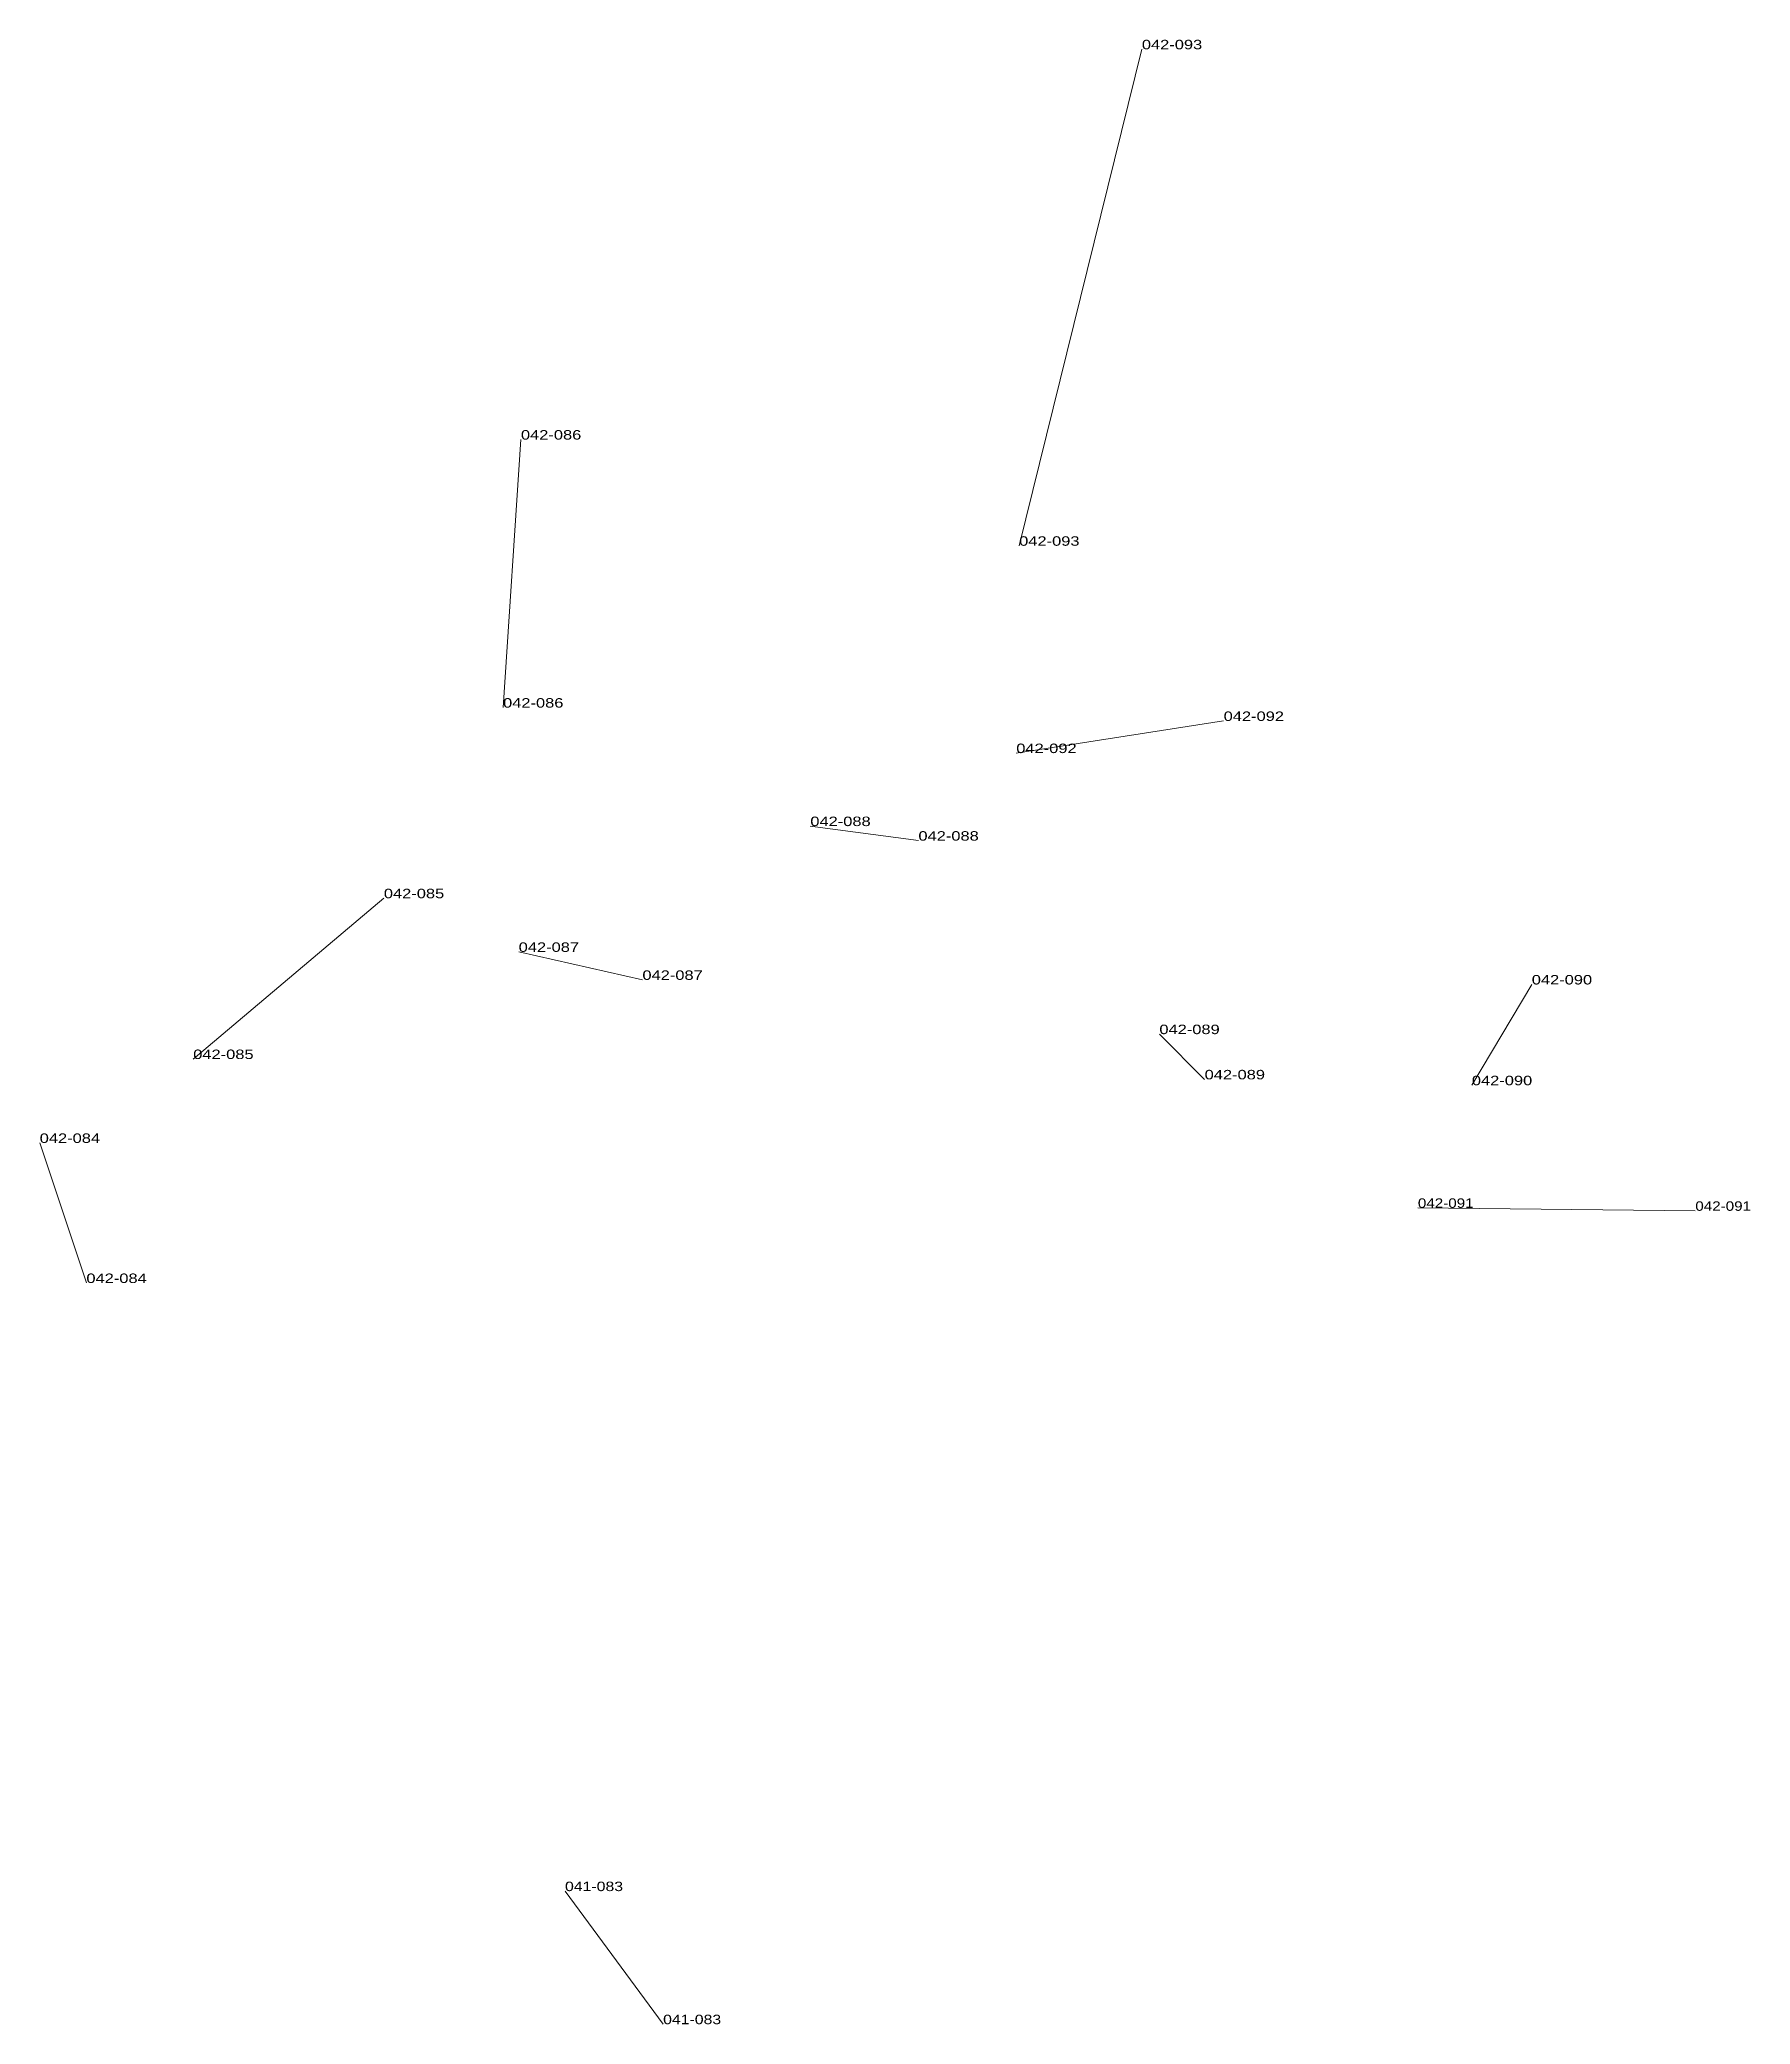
# Model space of a CAD drawing. Header units: metres. Extents: x 571156 to 607184, y 703608 to 727431.
# Drawn here: x 580429.2 to 580790.9, y 718125.1 to 718544.7 of the extents above; entities that cross this region are included whole.
import ezdxf

# ---------------------------------------------------------------- set-up
doc = ezdxf.new("R2010")
doc.units = ezdxf.units.M
doc.header["$LTSCALE"] = 0.8
doc.layers.add('60', color=7, linetype='Continuous', lineweight=13)
doc.layers.add('61', color=7, linetype='Continuous')

msp = doc.modelspace()

# ---------------------------------------------------------------- texts
at = {"layer": '60'}
for s, width, p in [('042-093', 1.3, (580662.24, 718542.69)), ('042-093', 1.3, (580662.24, 718542.69)), ('042-086', 1.3, (580530.97, 718460.16)), ('042-086', 1.3, (580530.97, 718460.16)), ('042-092', 1.3, (580679.53, 718400.66)), ('042-092', 1.3, (580679.53, 718400.66)), ('042-088', 1.3, (580615, 718375.35)), ('042-088', 1.3, (580615, 718375.35)), ('042-085', 1.3, (580501.99, 718363.17)), ('042-085', 1.3, (580501.99, 718363.17)), ('042-087', 1.3, (580556.65, 718345.91)), ('042-087', 1.3, (580556.65, 718345.91)), ('042-090', 1.3, (580744.67, 718344.94)), ('042-090', 1.3, (580744.67, 718344.94)), ('042-089', 1.3, (580675.51, 718324.87)), ('042-089', 1.3, (580675.51, 718324.87)), ('042-091', 1.2, (580779.25, 718297.08)), ('042-091', 1.2, (580779.25, 718297.08)), ('042-084', 1.3, (580439.1, 718281.81)), ('042-084', 1.3, (580439.1, 718281.81)), ('041-083', 1.25, (580540.29, 718153.22)), ('041-083', 1.25, (580540.29, 718153.22))]:
    msp.add_text(s, height=2, dxfattribs=dict(at, width=width)).set_placement(p)
at = {"layer": '61'}
for s, width, p in [('042-093', 1.3, (580636.3, 718437.71)), ('042-093', 1.3, (580636.3, 718437.71)), ('042-086', 1.3, (580527.19, 718403.48)), ('042-086', 1.3, (580527.19, 718403.48)), ('042-092', 1.3, (580635.69, 718393.87)), ('042-092', 1.3, (580635.69, 718393.87)), ('042-088', 1.3, (580592.15, 718378.43)), ('042-088', 1.3, (580592.15, 718378.43)), ('042-087', 1.3, (580530.49, 718351.83)), ('042-087', 1.3, (580530.49, 718351.83)), ('042-089', 1.3, (580665.94, 718334.44)), ('042-089', 1.3, (580665.94, 718334.44)), ('042-085', 1.3, (580461.69, 718329.17)), ('042-085', 1.3, (580461.69, 718329.17)), ('042-090', 1.3, (580732.01, 718323.63)), ('042-090', 1.3, (580732.01, 718323.63)), ('042-084', 1.3, (580429.23, 718311.43)), ('042-084', 1.3, (580429.23, 718311.43)), ('042-091', 1.2, (580720.59, 718297.7)), ('042-091', 1.2, (580720.59, 718297.7)), ('041-083', 1.25, (580561.03, 718125.08)), ('041-083', 1.25, (580561.03, 718125.08))]:
    msp.add_text(s, height=2, dxfattribs=dict(at, width=width)).set_placement(p)

# ---------------------------------------------------------------- linework, layer by layer
at = {"layer": '60'}
for p, q in [((580636.3, 718437.71), (580662.24, 718542.69)), ((580636.3, 718437.71), (580662.24, 718542.69)), ((580527.19, 718403.48), (580530.97, 718460.16)), ((580527.19, 718403.48), (580530.97, 718460.16)), ((580635.69, 718393.87), (580679.53, 718400.66)), ((580635.69, 718393.87), (580679.53, 718400.66)), ((580592.15, 718378.43), (580615, 718375.35)), ((580592.15, 718378.43), (580615, 718375.35)), ((580461.69, 718329.17), (580501.99, 718363.17)), ((580461.69, 718329.17), (580501.99, 718363.17)), ((580530.49, 718351.83), (580556.65, 718345.91)), ((580530.49, 718351.83), (580556.65, 718345.91)), ((580732.01, 718323.63), (580744.67, 718344.94)), ((580732.01, 718323.63), (580744.67, 718344.94)), ((580665.94, 718334.44), (580675.51, 718324.87)), ((580665.94, 718334.44), (580675.51, 718324.87)), ((580429.23, 718311.43), (580439.1, 718281.81)), ((580429.23, 718311.43), (580439.1, 718281.81)), ((580720.59, 718297.7), (580779.25, 718297.08)), ((580720.59, 718297.7), (580779.25, 718297.08)), ((580561.03, 718125.08), (580540.29, 718153.22)), ((580561.03, 718125.08), (580540.29, 718153.22))]:
    msp.add_line(p, q, dxfattribs=at)

msp.set_redraw_order([(e.dxf.handle, doc.entitydb.next_handle()) for e in msp.query("TEXT MTEXT ATTDEF DIMENSION ARC_DIMENSION")])  # texts and dimensions are drawn at this point

doc.saveas('drawing.dxf')
